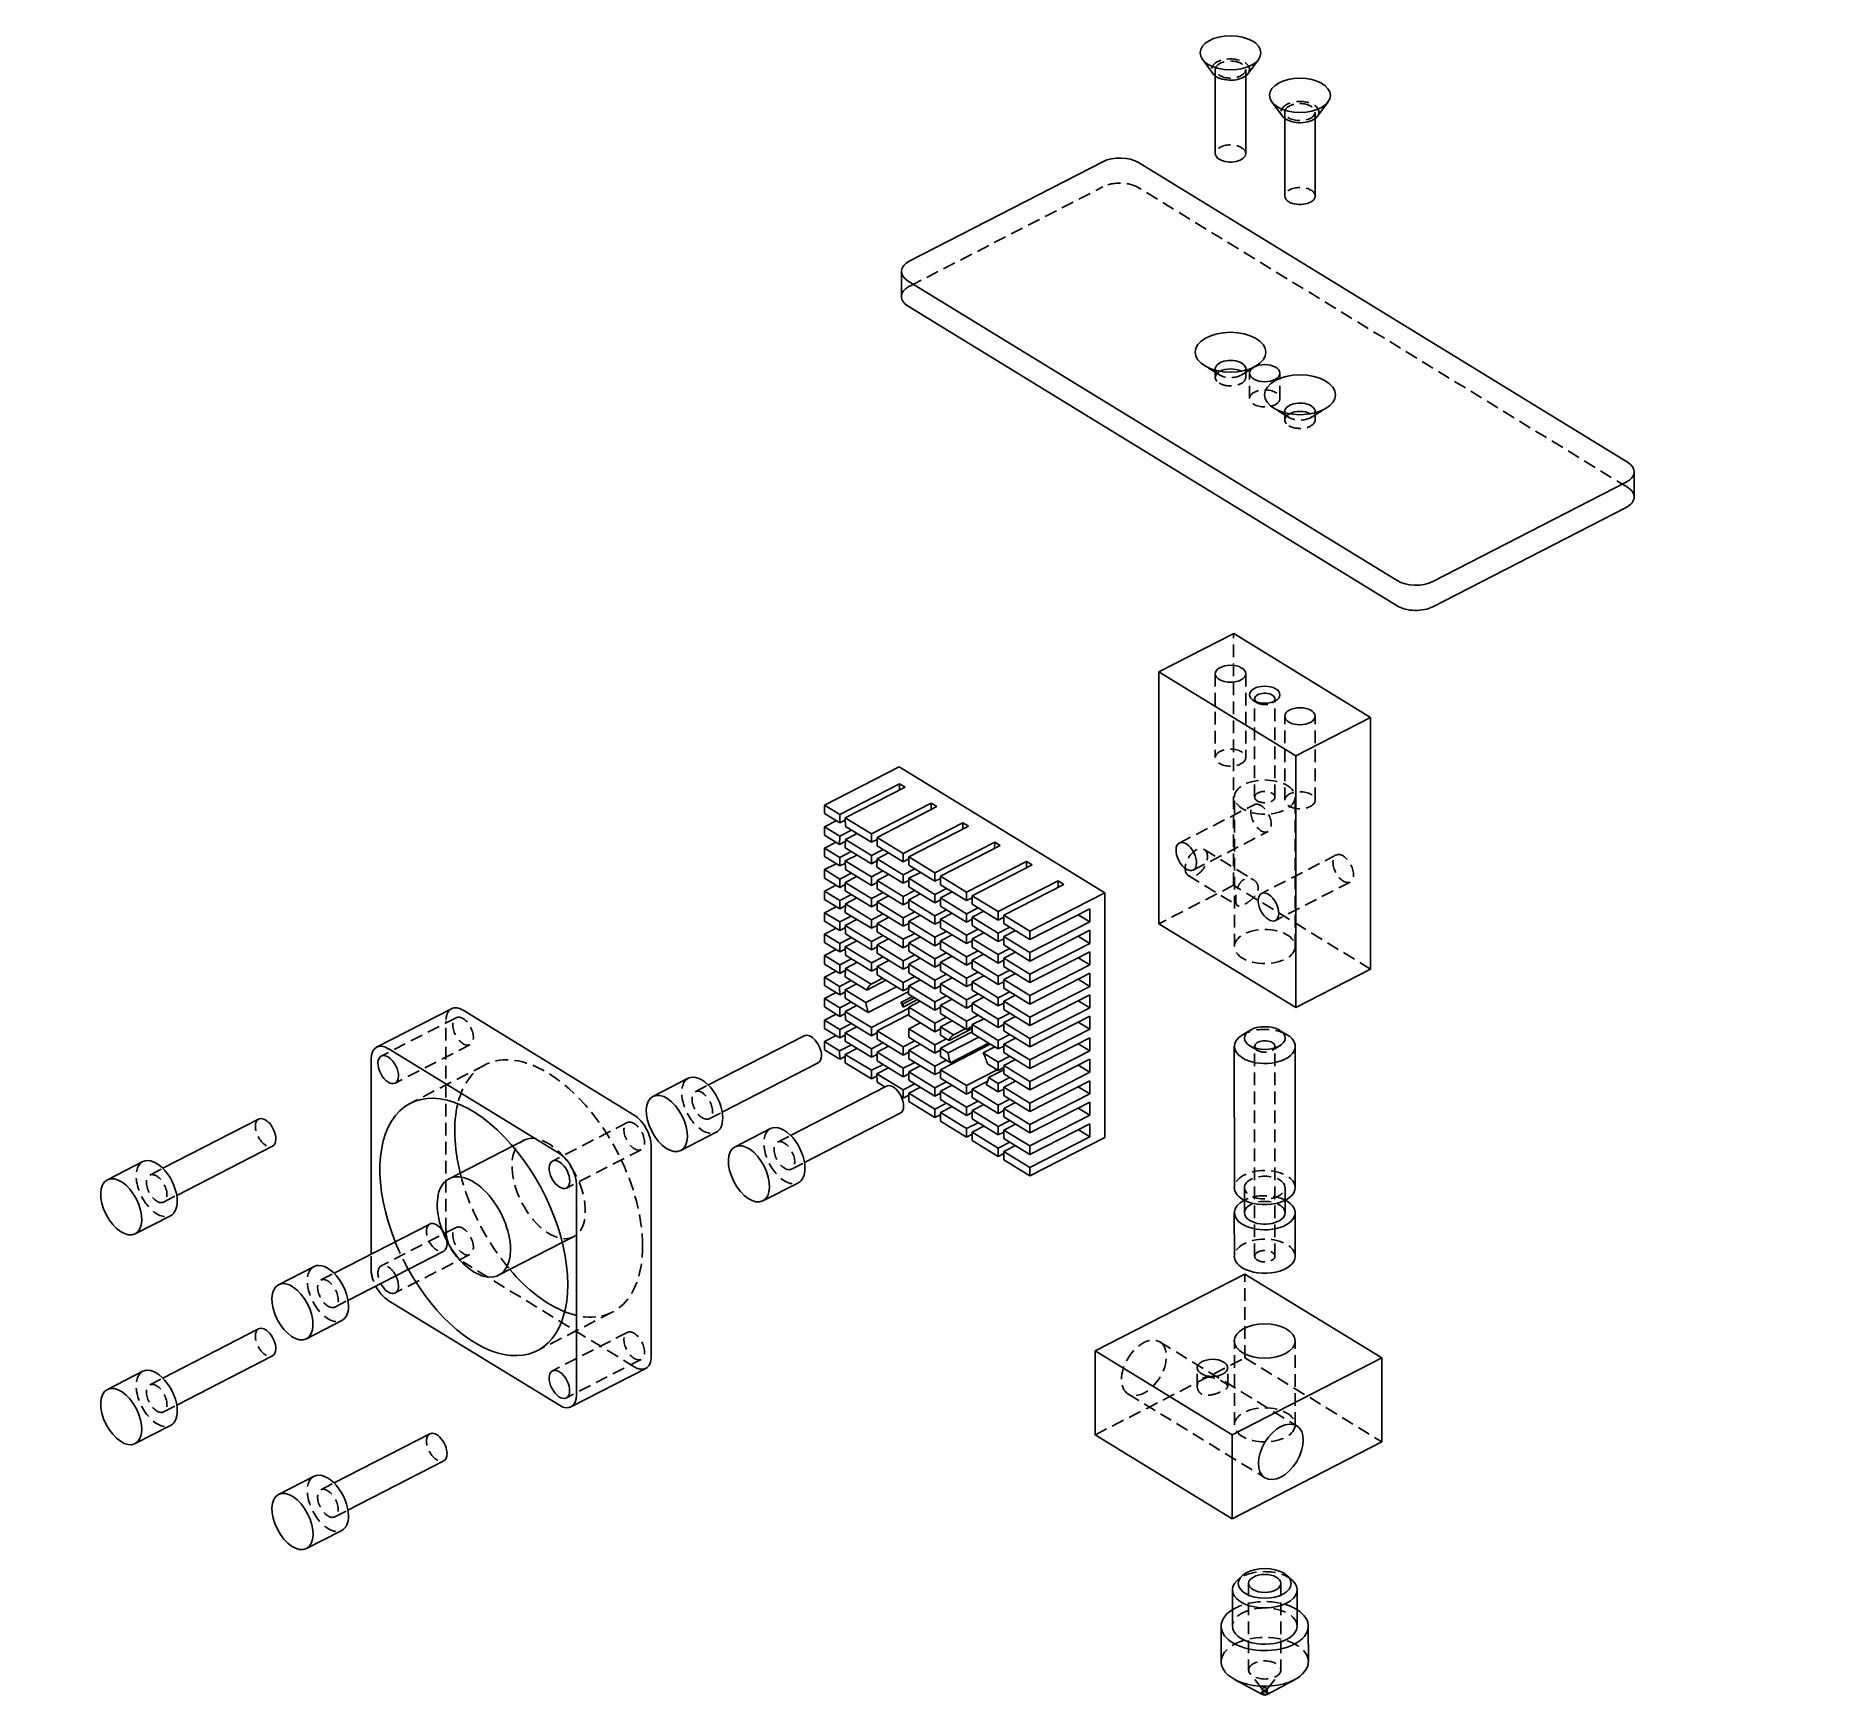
# Model space of a CAD drawing. Header units: inches. Extents: x -64 to 1092, y -536 to 1014.
# Drawn here: x 102.5 to 278.6, y 850.3 to 1014 of the extents above.
import ezdxf

# ---------------------------------------------------------------- set-up
doc = ezdxf.new("R2010")
doc.units = ezdxf.units.IN
doc.header["$LTSCALE"] = 5
doc.header["$MEASUREMENT"] = 0
doc.linetypes.add('HIDDEN', pattern=[0.375, 0.25, -0.125])
doc.layers.add('PH-3C4', color=16, linetype='HIDDEN')
doc.layers.add('PV-3C4', color=7, linetype='Continuous')

# ---------------------------------------------------------------- blocks, each defined once
blk = doc.blocks.new('*U7')
at = {"layer": 'PV-3C4'}
for p, q in [((53.37, -2.48, -50.44), (54.7, -1.02, -53.36)), ((58.92, -2.43, -56.03), (56.32, -1.19, -54.79)), ((52.83, -4.71, -47.48), (54.18, -3.23, -50.44)), ((59.27, -2.74, -56.03), (60.73, -5.23, -54.79)), ((41.13, -5.11, -35.4), (37.99, -8.53, -28.55)), ((41.13, -5.11, -35.4), (54.88, -11.93, -41.68)), ((53.01, -5.94, -46.33), (52.81, -5.41, -46.71)), ((59.71, -8.29, -50.44), (61.04, -6.83, -53.36)), ((37.99, -8.53, -28.55), (51.75, -15.36, -34.83)), ((44.82, -21.08, -21.7), (37.99, -8.53, -28.55)), ((57.53, -9.02, -47.48), (58.89, -7.54, -50.44)), ((56.3, -8.95, -46.33), (56.84, -9.09, -46.71)), ((54.88, -11.93, -41.68), (51.75, -15.36, -34.83)), ((54.88, -11.93, -41.68), (61.71, -24.48, -34.82)), ((51.75, -15.36, -34.83), (58.57, -27.91, -27.97)), ((40.49, -18.46, -20.25), (38.87, -20.23, -16.7)), ((39.61, -20.91, -16.7), (39.14, -21.42, -15.69)), ((58.57, -27.91, -27.97), (44.82, -21.08, -21.7)), ((37.93, -21.26, -14.65), (32.65, -27.03, -3.12)), ((44.92, -22.51, -20.25), (43.3, -24.29, -16.7)), ((42.56, -23.61, -16.7), (42.09, -24.12, -15.69)), ((61.71, -24.48, -34.82), (58.57, -27.91, -27.97)), ((24.28, -25.15, 3.18), (14.87, -35.43, 23.73)), ((31.15, -28.57, 0.04), (24.28, -25.15, 3.18)), ((42.35, -25.31, -14.65), (37.08, -31.08, -3.12)), ((-12.55, -26.88, 41.73), (-13.49, -27.91, 43.79)), ((-12.5, -28.03, 42.93), (5.26, -36.84, 34.83)), ((6.2, -35.81, 32.77), (-11.56, -27, 40.87)), ((33.18, -28.72, -1.81), (32.81, -28.04, -2.18)), ((10.99, -73.54, 69.03), (-13.36, -28.75, 44.57)), ((31.15, -28.57, 0.04), (21.74, -38.84, 20.59)), ((37.98, -41.11, 6.9), (31.15, -28.57, 0.04)), ((35.35, -30.7, -1.81), (36.06, -31.01, -2.18)), ((21.69, -47.98, 30.58), (14.87, -35.43, 23.73)), ((14.87, -35.43, 23.73), (21.74, -38.84, 20.59)), ((49.91, -35.99, -10.55), (40.76, -45.99, 9.43)), ((49.91, -35.99, -10.55), (56.78, -39.41, -13.69)), ((8.77, -38.23, 32.85), (33.13, -83.02, 57.3)), ((49.68, -38.43, -7.67), (50.17, -37.9, -8.74)), ((49.68, -38.43, -7.67), (55.18, -41.16, -10.18)), ((50.17, -37.9, -8.74), (55.67, -40.63, -11.25)), ((50.17, -37.9, -8.74), (50.75, -38.96, -8.16)), ((50.48, -37.55, -9.43), (50.97, -37.02, -10.5)), ((50.48, -37.55, -9.43), (55.98, -40.28, -11.94)), ((50.97, -37.02, -10.5), (56.47, -39.75, -13)), ((50.97, -37.02, -10.5), (51.55, -38.08, -9.91)), ((7.83, -39.26, 34.9), (32.19, -84.05, 59.36)), ((21.74, -38.84, 20.59), (28.57, -51.39, 27.45)), ((48.07, -40.19, -4.16), (48.56, -39.65, -5.23)), ((48.07, -40.19, -4.16), (53.57, -42.92, -6.67)), ((48.56, -39.65, -5.23), (54.06, -42.38, -7.74)), ((48.56, -39.65, -5.23), (49.14, -40.72, -4.65)), ((48.87, -39.31, -5.92), (49.36, -38.77, -6.99)), ((48.87, -39.31, -5.92), (54.37, -42.04, -8.43)), ((49.36, -38.77, -6.99), (54.86, -41.5, -9.5)), ((49.36, -38.77, -6.99), (49.94, -39.84, -6.41)), ((55.67, -40.63, -11.25), (55.98, -40.28, -11.94)), ((55.98, -40.28, -11.94), (57.28, -42.67, -10.63)), ((56.47, -39.75, -13), (56.78, -39.41, -13.69)), ((57.77, -42.14, -11.7), (56.47, -39.75, -13)), ((56.78, -39.41, -13.69), (58.08, -41.8, -12.38)), ((37.98, -41.11, 6.9), (28.57, -51.39, 27.45)), ((46.46, -41.94, -0.66), (46.95, -41.41, -1.72)), ((46.46, -41.94, -0.66), (51.96, -44.67, -3.17)), ((46.95, -41.41, -1.72), (52.45, -44.14, -4.23)), ((46.95, -41.41, -1.72), (47.53, -42.47, -1.14)), ((47.27, -41.06, -2.41), (47.76, -40.53, -3.48)), ((47.27, -41.06, -2.41), (52.77, -43.79, -4.92)), ((47.76, -40.53, -3.48), (53.26, -43.26, -5.99)), ((47.76, -40.53, -3.48), (48.34, -41.59, -2.9)), ((54.06, -42.38, -7.74), (54.37, -42.04, -8.43)), ((54.37, -42.04, -8.43), (55.67, -44.43, -7.12)), ((54.86, -41.5, -9.5), (55.18, -41.16, -10.18)), ((56.16, -43.89, -8.19), (54.86, -41.5, -9.5)), ((55.18, -41.16, -10.18), (56.48, -43.55, -8.88)), ((56.97, -43.02, -9.95), (55.67, -40.63, -11.25)), ((56.7, -41.61, -11.21), (57.77, -42.14, -11.7)), ((56.98, -42.12, -10.93), (58.05, -42.65, -11.42)), ((58.08, -41.8, -12.38), (57.77, -42.14, -11.7)), ((57.85, -42.05, -11.87), (58.36, -42.31, -12.1)), ((44.86, -43.7, 2.85), (45.35, -43.16, 1.78)), ((44.86, -43.7, 2.85), (50.36, -46.42, 0.34)), ((45.35, -43.16, 1.78), (50.85, -45.89, -0.73)), ((45.35, -43.16, 1.78), (45.93, -44.23, 2.37)), ((45.66, -42.82, 1.1), (46.15, -42.28, 0.03)), ((45.66, -42.82, 1.1), (51.16, -45.55, -1.41)), ((46.15, -42.28, 0.03), (51.65, -45.01, -2.48)), ((46.15, -42.28, 0.03), (46.73, -43.35, 0.61)), ((52.45, -44.14, -4.23), (52.77, -43.79, -4.92)), ((52.77, -43.79, -4.92), (54.07, -46.18, -3.61)), ((53.26, -43.26, -5.99), (53.57, -42.92, -6.67)), ((54.56, -45.65, -4.68), (53.26, -43.26, -5.99)), ((53.57, -42.92, -6.67), (54.87, -45.3, -5.37)), ((55.36, -44.77, -6.44), (54.06, -42.38, -7.74)), ((55.09, -43.36, -7.7), (56.16, -43.89, -8.19)), ((55.37, -43.88, -7.42), (56.44, -44.41, -7.91)), ((55.9, -42.49, -9.46), (56.97, -43.02, -9.95)), ((56.48, -43.55, -8.88), (56.16, -43.89, -8.19)), ((56.18, -43, -9.18), (57.25, -43.53, -9.66)), ((56.24, -43.81, -8.36), (56.76, -44.07, -8.6)), ((57.28, -42.67, -10.63), (56.97, -43.02, -9.95)), ((57.04, -42.93, -10.11), (57.56, -43.19, -10.35)), ((57.25, -43.53, -9.66), (57.56, -43.19, -10.35)), ((58.55, -45.92, -8.36), (57.25, -43.53, -9.66)), ((57.56, -43.19, -10.35), (58.86, -45.58, -9.04)), ((58.05, -42.65, -11.42), (58.36, -42.31, -12.1)), ((59.35, -45.04, -10.11), (58.05, -42.65, -11.42)), ((58.36, -42.31, -12.1), (59.66, -44.7, -10.8)), ((43.25, -45.45, 6.36), (43.74, -44.92, 5.29)), ((43.25, -45.45, 6.36), (48.75, -48.18, 3.85)), ((43.74, -44.92, 5.29), (49.24, -47.64, 2.78)), ((43.74, -44.92, 5.29), (44.32, -45.98, 5.87)), ((44.05, -44.57, 4.61), (44.54, -44.04, 3.54)), ((44.05, -44.57, 4.61), (49.55, -47.3, 2.1)), ((44.54, -44.04, 3.54), (50.04, -46.77, 1.03)), ((44.54, -44.04, 3.54), (45.12, -45.1, 4.12)), ((50.85, -45.89, -0.73), (51.16, -45.55, -1.41)), ((51.16, -45.55, -1.41), (52.46, -47.94, -0.11)), ((51.65, -45.01, -2.48), (51.96, -44.67, -3.17)), ((52.95, -47.4, -1.18), (51.65, -45.01, -2.48)), ((51.96, -44.67, -3.17), (53.26, -47.06, -1.86)), ((53.75, -46.52, -2.93), (52.45, -44.14, -4.23)), ((53.49, -45.12, -4.2), (54.56, -45.65, -4.68)), ((53.77, -45.63, -3.91), (54.84, -46.16, -4.4)), ((54.29, -44.24, -5.95), (55.36, -44.77, -6.44)), ((54.87, -45.3, -5.37), (54.56, -45.65, -4.68)), ((54.57, -44.75, -5.67), (55.64, -45.29, -6.16)), ((54.63, -45.56, -4.85), (55.15, -45.82, -5.09)), ((54.72, -45.47, -5.03), (56.12, -46.17, -5.67)), ((55.67, -44.43, -7.12), (55.36, -44.77, -6.44)), ((55.44, -44.69, -6.61), (55.95, -44.94, -6.84)), ((55.64, -45.29, -6.16), (55.95, -44.94, -6.84)), ((56.12, -46.17, -5.67), (55.64, -45.29, -6.16)), ((55.95, -44.94, -6.84), (56.56, -46.05, -6.24)), ((56.44, -44.41, -7.91), (56.76, -44.07, -8.6)), ((57.74, -46.8, -6.61), (56.44, -44.41, -7.91)), ((56.76, -44.07, -8.6), (58.06, -46.45, -7.29)), ((57.48, -45.39, -7.87), (58.55, -45.92, -8.36)), ((58.28, -44.51, -9.63), (59.35, -45.04, -10.11)), ((58.86, -45.58, -9.04), (58.55, -45.92, -8.36)), ((58.56, -45.03, -9.35), (59.63, -45.56, -9.83)), ((59.66, -44.7, -10.8), (59.35, -45.04, -10.11)), ((59.43, -44.96, -10.28), (59.94, -45.21, -10.52)), ((59.63, -45.56, -9.83), (59.94, -45.21, -10.52)), ((60.93, -47.95, -8.53), (59.63, -45.56, -9.83)), ((59.94, -45.21, -10.52), (61.24, -47.6, -9.21)), ((40.76, -45.99, 9.43), (50.99, -64.81, 19.71)), ((40.76, -45.99, 9.43), (47.63, -49.4, 6.29)), ((42.45, -46.33, 8.12), (42.94, -45.79, 7.05)), ((42.45, -46.33, 8.12), (47.95, -49.06, 5.61)), ((42.94, -45.79, 7.05), (48.44, -48.52, 4.54)), ((42.94, -45.79, 7.05), (43.52, -46.86, 7.63)), ((49.24, -47.64, 2.78), (49.55, -47.3, 2.1)), ((49.55, -47.3, 2.1), (50.85, -49.69, 3.4)), ((50.04, -46.77, 1.03), (50.36, -46.42, 0.34)), ((51.34, -49.16, 2.33), (50.04, -46.77, 1.03)), ((50.36, -46.42, 0.34), (51.66, -48.81, 1.65)), ((52.15, -48.28, 0.58), (50.85, -45.89, -0.73)), ((51.88, -46.87, -0.69), (52.95, -47.4, -1.18)), ((52.16, -47.39, -0.41), (53.23, -47.92, -0.89)), ((52.68, -45.99, -2.44), (53.75, -46.52, -2.93)), ((53.26, -47.06, -1.86), (52.95, -47.4, -1.18)), ((52.96, -46.51, -2.16), (54.03, -47.04, -2.65)), ((53.03, -47.32, -1.34), (53.54, -47.57, -1.58)), ((54.07, -46.18, -3.61), (53.75, -46.52, -2.93)), ((53.83, -46.44, -3.1), (54.35, -46.7, -3.33)), ((54.03, -47.04, -2.65), (54.35, -46.7, -3.33)), ((55.33, -49.43, -1.34), (54.03, -47.04, -2.65)), ((54.35, -46.7, -3.33), (55.65, -49.09, -2.03)), ((54.52, -47.01, -3.16), (55.59, -47.54, -3.65)), ((54.75, -47.43, -2.93), (59.32, -49.7, -5.02)), ((54.84, -46.16, -4.4), (55.15, -45.82, -5.09)), ((55.59, -47.54, -3.65), (54.84, -46.16, -4.4)), ((55.15, -45.82, -5.09), (55.69, -46.8, -4.55)), ((55.2, -45.91, -5.04), (58.02, -47.31, -6.32)), ((56.3, -46.08, -5.95), (57.74, -46.8, -6.61)), ((58.06, -46.45, -7.29), (57.74, -46.8, -6.61)), ((57.76, -45.9, -7.59), (58.83, -46.43, -8.08)), ((57.82, -46.71, -6.77), (58.34, -46.97, -7.01)), ((58.02, -47.31, -6.32), (58.34, -46.97, -7.01)), ((59.32, -49.7, -5.02), (58.02, -47.31, -6.32)), ((58.34, -46.97, -7.01), (59.64, -49.36, -5.7)), ((58.62, -45.84, -8.53), (59.14, -46.09, -8.76)), ((58.83, -46.43, -8.08), (59.14, -46.09, -8.76)), ((60.13, -48.82, -6.77), (58.83, -46.43, -8.08)), ((59.14, -46.09, -8.76), (60.44, -48.48, -7.46)), ((59.86, -47.42, -8.04), (60.93, -47.95, -8.53)), ((28.57, -51.39, 27.45), (21.69, -47.98, 30.58)), ((43.43, -49.06, 10.1), (48.93, -51.79, 7.6)), ((43.71, -49.57, 10.39), (43.43, -49.06, 10.1)), ((47.63, -49.4, 6.29), (47.95, -49.06, 5.61)), ((47.95, -49.06, 5.61), (49.25, -51.45, 6.91)), ((48.44, -48.52, 4.54), (48.75, -48.18, 3.85)), ((49.74, -50.91, 5.84), (48.44, -48.52, 4.54)), ((48.75, -48.18, 3.85), (50.05, -50.57, 5.16)), ((50.54, -50.03, 4.09), (49.24, -47.64, 2.78)), ((50.27, -48.63, 2.82), (51.34, -49.16, 2.33)), ((50.55, -49.14, 3.1), (51.62, -49.67, 2.61)), ((51.08, -47.75, 1.07), (52.15, -48.28, 0.58)), ((51.66, -48.81, 1.65), (51.34, -49.16, 2.33)), ((51.36, -48.26, 1.35), (52.43, -48.79, 0.86)), ((51.42, -49.07, 2.16), (51.94, -49.33, 1.93)), ((52.46, -47.94, -0.11), (52.15, -48.28, 0.58)), ((52.22, -48.2, 0.41), (52.74, -48.45, 0.18)), ((52.43, -48.79, 0.86), (52.74, -48.45, 0.18)), ((53.73, -51.18, 2.16), (52.43, -48.79, 0.86)), ((52.74, -48.45, 0.18), (54.04, -50.84, 1.48)), ((53.23, -47.92, -0.89), (53.54, -47.57, -1.58)), ((54.53, -50.31, 0.41), (53.23, -47.92, -0.89)), ((53.54, -47.57, -1.58), (54.84, -49.96, -0.27)), ((54.26, -48.9, -0.86), (55.33, -49.43, -1.34)), ((54.83, -47.58, -2.85), (58.33, -49.32, -4.45)), ((58.14, -49.88, -3.64), (55.32, -48.48, -2.36)), ((55.65, -49.09, -2.03), (55.33, -49.43, -1.34)), ((55.48, -49.27, -1.66), (57.6, -50.32, -2.63)), ((55.6, -49.13, -1.94), (58.52, -50.58, -3.27)), ((59.06, -48.29, -6.29), (60.13, -48.82, -6.77)), ((59.34, -48.81, -6.01), (60.41, -49.34, -6.49)), ((60.44, -48.48, -7.46), (60.13, -48.82, -6.77)), ((60.14, -47.93, -7.76), (61.21, -48.46, -8.25)), ((60.2, -48.74, -6.94), (60.72, -49, -7.18)), ((60.41, -49.34, -6.49), (60.72, -49, -7.18)), ((60.72, -49, -7.18), (62.02, -51.39, -5.87)), ((61.24, -47.6, -9.21), (60.93, -47.95, -8.53)), ((61.01, -47.86, -8.7), (61.52, -48.12, -8.93)), ((61.21, -48.46, -8.25), (61.52, -48.12, -8.93)), ((62.51, -50.85, -6.94), (61.21, -48.46, -8.25)), ((61.52, -48.12, -8.93), (62.82, -50.51, -7.63)), ((43.95, -49.32, 9.87), (43.71, -49.57, 10.39)), ((43.71, -49.57, 10.39), (49.21, -52.3, 7.88)), ((48.93, -51.79, 7.6), (47.63, -49.4, 6.29)), ((48.67, -50.38, 6.33), (49.74, -50.91, 5.84)), ((48.95, -50.9, 6.61), (50.02, -51.43, 6.12)), ((49.47, -49.5, 4.57), (50.54, -50.03, 4.09)), ((50.05, -50.57, 5.16), (49.74, -50.91, 5.84)), ((49.75, -50.02, 4.86), (50.82, -50.55, 4.37)), ((49.81, -50.83, 5.67), (50.33, -51.08, 5.44)), ((50.85, -49.69, 3.4), (50.54, -50.03, 4.09)), ((50.62, -49.95, 3.92), (51.13, -50.21, 3.68)), ((50.82, -50.55, 4.37), (51.13, -50.21, 3.68)), ((52.12, -52.94, 5.67), (50.82, -50.55, 4.37)), ((51.13, -50.21, 3.68), (52.43, -52.6, 4.99)), ((51.62, -49.67, 2.61), (51.94, -49.33, 1.93)), ((52.92, -52.06, 3.92), (51.62, -49.67, 2.61)), ((51.94, -49.33, 1.93), (53.24, -51.72, 3.23)), ((52.66, -50.65, 2.65), (53.73, -51.18, 2.16)), ((53.46, -49.78, 0.9), (54.53, -50.31, 0.41)), ((54.04, -50.84, 1.48), (53.73, -51.18, 2.16)), ((53.74, -50.29, 1.18), (54.81, -50.82, 0.69)), ((54.84, -49.96, -0.27), (54.53, -50.31, 0.41)), ((54.54, -49.41, -0.57), (55.61, -49.94, -1.06)), ((54.61, -50.22, 0.24), (55.12, -50.48, 0.01)), ((54.81, -50.82, 0.69), (55.12, -50.48, 0.01)), ((56.11, -53.21, 2), (54.81, -50.82, 0.69)), ((55.12, -50.48, 0.01), (56.42, -52.87, 1.31)), ((55.41, -49.35, -1.51), (55.93, -49.6, -1.75)), ((55.61, -49.94, -1.06), (55.93, -49.6, -1.75)), ((56.91, -52.33, 0.24), (55.61, -49.94, -1.06)), ((55.93, -49.6, -1.75), (57.23, -51.99, -0.44)), ((57.07, -50.26, -2.16), (56, -49.73, -1.67)), ((56.65, -50.93, -1.02), (57.72, -51.46, -1.51)), ((57.72, -51.46, -1.51), (57.07, -50.26, -2.16)), ((57.6, -50.32, -2.63), (58.03, -51.11, -2.2)), ((57.73, -50.56, -2.5), (58.8, -51.09, -2.98)), ((58.52, -50.58, -3.27), (58.14, -49.88, -3.64)), ((58.33, -49.32, -4.45), (58.83, -50.24, -3.95)), ((58.83, -50.24, -3.95), (58.52, -50.58, -3.27)), ((58.53, -49.69, -4.25), (59.6, -50.22, -4.74)), ((58.6, -50.5, -3.43), (59.11, -50.75, -3.67)), ((58.8, -51.09, -2.98), (59.11, -50.75, -3.67)), ((59.11, -50.75, -3.67), (60.41, -53.14, -2.36)), ((59.64, -49.36, -5.7), (59.32, -49.7, -5.02)), ((59.4, -49.62, -5.19), (59.92, -49.87, -5.42)), ((59.6, -50.22, -4.74), (59.92, -49.87, -5.42)), ((60.9, -52.61, -3.43), (59.6, -50.22, -4.74)), ((59.92, -49.87, -5.42), (61.22, -52.26, -4.12)), ((61.7, -51.73, -5.19), (60.41, -49.34, -6.49)), ((61.44, -50.32, -6.45), (62.51, -50.85, -6.94)), ((61.72, -50.84, -6.17), (62.79, -51.37, -6.66)), ((62.82, -50.51, -7.63), (62.51, -50.85, -6.94)), ((62.59, -50.77, -7.11), (63.1, -51.02, -7.35)), ((62.79, -51.37, -6.66), (63.1, -51.02, -7.35)), ((63.1, -51.02, -7.35), (63.18, -51.16, -7.27)), ((72.68, -54.97, -12.59), (63.87, -50.6, -8.57)), ((45.01, -51.96, 11.69), (50.51, -54.69, 9.18)), ((45.29, -52.48, 11.97), (45.01, -51.96, 11.69)), ((45.53, -52.22, 11.46), (45.29, -52.48, 11.97)), ((45.29, -52.48, 11.97), (50.79, -55.21, 9.46)), ((49.25, -51.45, 6.91), (48.93, -51.79, 7.6)), ((49.01, -51.7, 7.43), (49.53, -51.96, 7.19)), ((49.21, -52.3, 7.88), (49.53, -51.96, 7.19)), ((50.51, -54.69, 9.18), (49.21, -52.3, 7.88)), ((49.53, -51.96, 7.19), (50.83, -54.35, 8.5)), ((50.02, -51.43, 6.12), (50.33, -51.08, 5.44)), ((51.32, -53.82, 7.43), (50.02, -51.43, 6.12)), ((50.33, -51.08, 5.44), (51.63, -53.47, 6.74)), ((51.05, -52.41, 6.16), (52.12, -52.94, 5.67)), ((51.85, -51.53, 4.41), (52.92, -52.06, 3.92)), ((52.43, -52.6, 4.99), (52.12, -52.94, 5.67)), ((52.13, -52.05, 4.69), (53.2, -52.58, 4.2)), ((53.24, -51.72, 3.23), (52.92, -52.06, 3.92)), ((52.94, -51.17, 2.93), (54.01, -51.7, 2.45)), ((53, -51.98, 3.75), (53.52, -52.23, 3.52)), ((53.2, -52.58, 4.2), (53.52, -52.23, 3.52)), ((54.5, -54.97, 5.5), (53.2, -52.58, 4.2)), ((53.52, -52.23, 3.52), (54.82, -54.62, 4.82)), ((53.8, -51.1, 2), (54.32, -51.36, 1.76)), ((54.01, -51.7, 2.45), (54.32, -51.36, 1.76)), ((55.31, -54.09, 3.75), (54.01, -51.7, 2.45)), ((54.32, -51.36, 1.76), (55.62, -53.75, 3.07)), ((55.04, -52.68, 2.48), (56.11, -53.21, 2)), ((55.84, -51.8, 0.73), (56.91, -52.33, 0.24)), ((56.12, -52.32, 1.01), (57.19, -52.85, 0.52)), ((57.23, -51.99, -0.44), (56.91, -52.33, 0.24)), ((56.93, -51.44, -0.74), (58, -51.97, -1.23)), ((56.99, -52.25, 0.07), (57.51, -52.51, -0.16)), ((57.19, -52.85, 0.52), (57.51, -52.51, -0.16)), ((57.51, -52.51, -0.16), (58.81, -54.9, 1.14)), ((58.03, -51.11, -2.2), (57.72, -51.46, -1.51)), ((57.79, -51.37, -1.68), (58.31, -51.63, -1.92)), ((58, -51.97, -1.23), (58.31, -51.63, -1.92)), ((59.29, -54.36, 0.07), (58, -51.97, -1.23)), ((58.31, -51.63, -1.92), (59.61, -54.02, -0.61)), ((60.1, -53.48, -1.68), (58.8, -51.09, -2.98)), ((59.83, -52.08, -2.95), (60.9, -52.61, -3.43)), ((60.11, -52.59, -2.66), (61.18, -53.12, -3.15)), ((60.64, -51.2, -4.7), (61.7, -51.73, -5.19)), ((61.22, -52.26, -4.12), (60.9, -52.61, -3.43)), ((60.92, -51.71, -4.42), (61.98, -52.24, -4.91)), ((60.98, -52.52, -3.6), (61.5, -52.78, -3.84)), ((61.18, -53.12, -3.15), (61.5, -52.78, -3.84)), ((61.5, -52.78, -3.84), (62.79, -55.17, -2.53)), ((62.02, -51.39, -5.87), (61.7, -51.73, -5.19)), ((61.78, -51.64, -5.36), (62.3, -51.9, -5.59)), ((61.98, -52.24, -4.91), (62.3, -51.9, -5.59)), ((63.28, -54.63, -3.6), (61.98, -52.24, -4.91)), ((62.3, -51.9, -5.59), (63.6, -54.29, -4.29)), ((64.09, -53.76, -5.36), (62.79, -51.37, -6.66)), ((72.68, -57, -10.38), (63.87, -52.63, -6.37)), ((64.01, -52.7, -6.43), (64.4, -53.41, -6.04)), ((50.25, -53.29, 7.91), (51.32, -53.82, 7.43)), ((50.83, -54.35, 8.5), (50.51, -54.69, 9.18)), ((50.53, -53.8, 8.2), (51.6, -54.33, 7.71)), ((51.63, -53.47, 6.74), (51.32, -53.82, 7.43)), ((51.33, -52.92, 6.44), (52.4, -53.45, 5.95)), ((51.39, -53.73, 7.26), (51.91, -53.99, 7.02)), ((51.6, -54.33, 7.71), (51.91, -53.99, 7.02)), ((52.9, -56.72, 9.01), (51.6, -54.33, 7.71)), ((51.91, -53.99, 7.02), (53.21, -56.38, 8.33)), ((52.2, -52.85, 5.51), (52.71, -53.11, 5.27)), ((52.4, -53.45, 5.95), (52.71, -53.11, 5.27)), ((53.7, -55.84, 7.26), (52.4, -53.45, 5.95)), ((52.71, -53.11, 5.27), (54.01, -55.5, 6.57)), ((53.43, -54.44, 5.99), (54.5, -54.97, 5.5)), ((54.24, -53.56, 4.24), (55.31, -54.09, 3.75)), ((54.52, -54.07, 4.52), (55.59, -54.6, 4.03)), ((55.62, -53.75, 3.07), (55.31, -54.09, 3.75)), ((55.32, -53.2, 2.77), (56.39, -53.73, 2.28)), ((55.38, -54, 3.58), (55.9, -54.26, 3.35)), ((55.59, -54.6, 4.03), (55.9, -54.26, 3.35)), ((55.9, -54.26, 3.35), (57.2, -56.65, 4.65)), ((56.42, -52.87, 1.31), (56.11, -53.21, 2)), ((56.19, -53.13, 1.83), (56.7, -53.38, 1.59)), ((56.39, -53.73, 2.28), (56.7, -53.38, 1.59)), ((57.69, -56.12, 3.58), (56.39, -53.73, 2.28)), ((56.7, -53.38, 1.59), (58, -55.77, 2.9)), ((58.49, -55.24, 1.83), (57.19, -52.85, 0.52)), ((58.23, -53.83, 0.56), (59.29, -54.36, 0.07)), ((59.7, -54.74, 0.09), (58.36, -54.08, 0.7)), ((58.51, -54.35, 0.84), (59.57, -54.88, 0.36)), ((58.61, -54.54, 0.95), (59.68, -55.07, 0.46)), ((59.03, -52.95, -1.19), (60.1, -53.48, -1.68)), ((59.61, -54.02, -0.61), (59.29, -54.36, 0.07)), ((59.33, -54.32, 0), (62.76, -56.03, -1.57)), ((59.57, -54.06, -0.52), (62.48, -55.51, -1.85)), ((60.41, -53.14, -2.36), (60.1, -53.48, -1.68)), ((62.48, -55.51, -1.85), (61.18, -53.12, -3.15)), ((62.22, -54.1, -3.11), (63.28, -54.63, -3.6)), ((63.02, -53.23, -4.87), (64.09, -53.76, -5.36)), ((63.6, -54.29, -4.29), (63.28, -54.63, -3.6)), ((63.3, -53.74, -4.59), (64.37, -54.27, -5.07)), ((63.36, -54.55, -3.77), (63.88, -54.81, -4.01)), ((64.4, -53.41, -6.04), (64.09, -53.76, -5.36)), ((64.16, -53.67, -5.52), (64.68, -53.93, -5.76)), ((64.37, -54.27, -5.07), (64.68, -53.93, -5.76)), ((65.67, -56.66, -3.77), (64.37, -54.27, -5.07)), ((64.68, -53.93, -5.76), (65.98, -56.32, -4.45)), ((73.88, -54.55, -14.25), (77.14, -56.17, -15.73)), ((46.59, -54.87, 13.28), (52.09, -57.6, 10.77)), ((46.87, -55.38, 13.56), (46.59, -54.87, 13.28)), ((47.11, -55.12, 13.04), (46.87, -55.38, 13.56)), ((46.87, -55.38, 13.56), (52.37, -58.11, 11.05)), ((50.59, -54.61, 9.01), (51.11, -54.87, 8.78)), ((50.79, -55.21, 9.46), (51.11, -54.87, 8.78)), ((52.09, -57.6, 10.77), (50.79, -55.21, 9.46)), ((51.11, -54.87, 8.78), (52.41, -57.26, 10.08)), ((51.83, -56.19, 9.5), (52.9, -56.72, 9.01)), ((52.63, -55.31, 7.75), (53.7, -55.84, 7.26)), ((52.91, -55.83, 8.03), (53.98, -56.36, 7.54)), ((54.01, -55.5, 6.57), (53.7, -55.84, 7.26)), ((53.71, -54.95, 6.27), (54.78, -55.48, 5.79)), ((53.78, -55.76, 7.09), (54.29, -56.02, 6.86)), ((53.98, -56.36, 7.54), (54.29, -56.02, 6.86)), ((54.29, -56.02, 6.86), (55.59, -58.41, 8.16)), ((54.82, -54.62, 4.82), (54.5, -54.97, 5.5)), ((54.58, -54.88, 5.34), (55.1, -55.14, 5.1)), ((54.78, -55.48, 5.79), (55.1, -55.14, 5.1)), ((56.08, -57.87, 7.09), (54.78, -55.48, 5.79)), ((55.1, -55.14, 5.1), (56.4, -57.53, 6.41)), ((56.88, -56.99, 5.34), (55.59, -54.6, 4.03)), ((56.62, -55.59, 4.07), (57.69, -56.12, 3.58)), ((56.9, -56.1, 4.35), (57.97, -56.63, 3.86)), ((57.42, -54.71, 2.32), (58.49, -55.24, 1.83)), ((58, -55.77, 2.9), (57.69, -56.12, 3.58)), ((57.7, -55.22, 2.6), (58.77, -55.75, 2.11)), ((57.77, -56.03, 3.41), (58.28, -56.29, 3.18)), ((57.97, -56.63, 3.86), (58.28, -56.29, 3.18)), ((58.28, -56.29, 3.18), (59.58, -58.68, 4.48)), ((58.81, -54.9, 1.14), (58.49, -55.24, 1.83)), ((58.57, -55.15, 1.66), (59.09, -55.41, 1.42)), ((58.71, -55, 1.36), (62.43, -56.85, -0.34)), ((58.77, -55.75, 2.11), (59.09, -55.41, 1.42)), ((60.07, -58.14, 3.41), (58.77, -55.75, 2.11)), ((59.09, -55.41, 1.42), (60.38, -57.8, 2.73)), ((62.24, -57.41, 0.47), (59.41, -56.01, 1.75)), ((59.57, -54.88, 0.36), (59.7, -54.74, 0.09)), ((59.68, -55.07, 0.46), (59.57, -54.88, 0.36)), ((62.79, -55.17, -2.53), (62.48, -55.51, -1.85)), ((62.5, -54.62, -2.83), (63.56, -55.15, -3.32)), ((62.56, -55.43, -2.02), (63.07, -55.68, -2.25)), ((62.76, -56.03, -1.57), (63.07, -55.68, -2.25)), ((64.06, -58.42, -0.26), (62.76, -56.03, -1.57)), ((63.07, -55.68, -2.25), (64.37, -58.07, -0.95)), ((63.56, -55.15, -3.32), (63.88, -54.81, -4.01)), ((64.86, -57.54, -2.02), (63.56, -55.15, -3.32)), ((63.88, -54.81, -4.01), (65.18, -57.2, -2.7)), ((64.6, -56.13, -3.28), (65.67, -56.66, -3.77)), ((65.98, -56.32, -4.45), (65.67, -56.66, -3.77)), ((48.17, -57.77, 14.86), (53.67, -60.5, 12.35)), ((48.45, -58.29, 15.14), (48.17, -57.77, 14.86)), ((48.69, -58.03, 14.63), (48.45, -58.29, 15.14)), ((52.41, -57.26, 10.08), (52.09, -57.6, 10.77)), ((52.11, -56.71, 9.78), (53.18, -57.24, 9.29)), ((52.17, -57.51, 10.6), (52.69, -57.77, 10.36)), ((52.37, -58.11, 11.05), (52.69, -57.77, 10.36)), ((52.69, -57.77, 10.36), (53.99, -60.16, 11.67)), ((53.21, -56.38, 8.33), (52.9, -56.72, 9.01)), ((52.97, -56.64, 8.85), (53.49, -56.89, 8.61)), ((53.18, -57.24, 9.29), (53.49, -56.89, 8.61)), ((54.47, -59.62, 10.6), (53.18, -57.24, 9.29)), ((53.49, -56.89, 8.61), (54.79, -59.28, 9.91)), ((55.28, -58.75, 8.85), (53.98, -56.36, 7.54)), ((55.01, -57.34, 7.58), (56.08, -57.87, 7.09)), ((55.29, -57.85, 7.86), (56.36, -58.39, 7.37)), ((55.82, -56.46, 5.82), (56.88, -56.99, 5.34)), ((56.4, -57.53, 6.41), (56.08, -57.87, 7.09)), ((56.1, -56.98, 6.11), (57.16, -57.51, 5.62)), ((56.16, -57.79, 6.92), (56.68, -58.04, 6.69)), ((56.36, -58.39, 7.37), (56.68, -58.04, 6.69)), ((56.68, -58.04, 6.69), (57.97, -60.43, 7.99)), ((57.2, -56.65, 4.65), (56.88, -56.99, 5.34)), ((56.96, -56.91, 5.17), (57.48, -57.17, 4.93)), ((57.16, -57.51, 5.62), (57.48, -57.17, 4.93)), ((58.46, -59.9, 6.92), (57.16, -57.51, 5.62)), ((57.48, -57.17, 4.93), (58.78, -59.55, 6.24)), ((59.27, -59.02, 5.17), (57.97, -56.63, 3.86)), ((59, -57.61, 3.9), (60.07, -58.14, 3.41)), ((59.94, -56.98, 2.28), (61.69, -57.85, 1.48)), ((60.38, -57.8, 2.73), (60.07, -58.14, 3.41)), ((61.16, -57.79, 1.95), (60.09, -57.26, 2.44)), ((60.15, -58.06, 3.25), (60.66, -58.31, 3.01)), ((62.45, -60.17, 3.25), (61.16, -57.79, 1.95)), ((61.69, -57.85, 1.48), (62.77, -59.83, 2.56)), ((63.26, -59.29, 1.49), (62.24, -57.41, 0.47)), ((62.43, -56.85, -0.34), (63.57, -58.95, 0.81)), ((62.99, -57.88, 0.23), (64.06, -58.42, -0.26)), ((63.79, -57.01, -1.53), (64.86, -57.54, -2.02)), ((64.37, -58.07, -0.95), (64.06, -58.42, -0.26)), ((64.07, -57.52, -1.25), (65.14, -58.05, -1.73)), ((65.18, -57.2, -2.7), (64.86, -57.54, -2.02)), ((64.88, -56.64, -3), (65.95, -57.18, -3.49)), ((64.94, -57.45, -2.18), (65.46, -57.71, -2.42)), ((65.14, -58.05, -1.73), (65.46, -57.71, -2.42)), ((65.9, -59.45, -0.97), (65.14, -58.05, -1.73)), ((65.46, -57.71, -2.42), (66.22, -59.11, -1.66)), ((66.71, -58.57, -2.73), (65.64, -58.04, -2.24)), ((65.74, -56.58, -3.94), (66.26, -56.83, -4.17)), ((65.95, -57.18, -3.49), (66.26, -56.83, -4.17)), ((66.71, -58.57, -2.73), (65.95, -57.18, -3.49)), ((66.26, -56.83, -4.17), (67.02, -58.23, -3.41)), ((83.23, -65.81, -11.3), (91.07, -57.25, -28.43)), ((91.92, -57.12, -29.41), (98.8, -60.54, -32.55)), ((48.45, -58.29, 15.14), (53.95, -61.02, 12.63)), ((53.67, -60.5, 12.35), (52.37, -58.11, 11.05)), ((53.41, -59.09, 11.09), (54.47, -59.62, 10.6)), ((53.69, -59.61, 11.37), (54.75, -60.14, 10.88)), ((54.21, -58.22, 9.33), (55.28, -58.75, 8.85)), ((54.79, -59.28, 9.91), (54.47, -59.62, 10.6)), ((54.49, -58.73, 9.61), (55.56, -59.26, 9.13)), ((54.55, -59.54, 10.43), (55.07, -59.8, 10.2)), ((54.75, -60.14, 10.88), (55.07, -59.8, 10.2)), ((55.07, -59.8, 10.2), (56.37, -62.19, 11.5)), ((55.59, -58.41, 8.16), (55.28, -58.75, 8.85)), ((55.36, -58.66, 8.68), (55.87, -58.92, 8.44)), ((55.56, -59.26, 9.13), (55.87, -58.92, 8.44)), ((56.86, -61.65, 10.43), (55.56, -59.26, 9.13)), ((55.87, -58.92, 8.44), (57.17, -61.31, 9.75)), ((57.66, -60.77, 8.68), (56.36, -58.39, 7.37)), ((57.4, -59.37, 7.41), (58.46, -59.9, 6.92)), ((58.2, -58.49, 5.66), (59.27, -59.02, 5.17)), ((58.78, -59.55, 6.24), (58.46, -59.9, 6.92)), ((58.48, -59, 5.94), (59.55, -59.53, 5.45)), ((58.54, -59.81, 6.75), (59.06, -60.07, 6.52)), ((59.58, -58.68, 4.48), (59.27, -59.02, 5.17)), ((59.28, -58.13, 4.18), (60.35, -58.66, 3.7)), ((59.34, -58.94, 5), (59.86, -59.19, 4.76)), ((59.55, -59.53, 5.45), (59.86, -59.19, 4.76)), ((60.85, -61.92, 6.75), (59.55, -59.53, 5.45)), ((59.86, -59.19, 4.76), (61.16, -61.58, 6.07)), ((60.35, -58.66, 3.7), (60.66, -58.31, 3.01)), ((61.65, -61.05, 5), (60.35, -58.66, 3.7)), ((60.66, -58.31, 3.01), (61.96, -60.7, 4.32)), ((61.38, -59.64, 3.73), (62.45, -60.17, 3.25)), ((62.19, -58.76, 1.98), (63.26, -59.29, 1.49)), ((62.77, -59.83, 2.56), (62.45, -60.17, 3.25)), ((62.47, -59.28, 2.26), (63.54, -59.81, 1.77)), ((63.57, -58.95, 0.81), (63.26, -59.29, 1.49)), ((63.27, -58.4, 0.51), (64.34, -58.93, 0.02)), ((63.33, -59.21, 1.32), (63.85, -59.46, 1.09)), ((63.54, -59.81, 1.77), (63.85, -59.46, 1.09)), ((64.3, -61.2, 2.54), (63.54, -59.81, 1.77)), ((63.85, -59.46, 1.09), (64.61, -60.86, 1.85)), ((65.1, -60.33, 0.78), (64.03, -59.8, 1.27)), ((64.14, -58.33, -0.43), (64.65, -58.59, -0.67)), ((64.34, -58.93, 0.02), (64.65, -58.59, -0.67)), ((65.1, -60.33, 0.78), (64.34, -58.93, 0.02)), ((64.65, -58.59, -0.67), (65.41, -59.98, 0.1)), ((65.9, -59.45, -0.97), (64.83, -58.92, -0.48)), ((66.22, -59.11, -1.66), (65.9, -59.45, -0.97)), ((67.02, -58.23, -3.41), (66.71, -58.57, -2.73)), ((76.77, -62.5, -8.48), (67.96, -58.13, -4.46)), ((73.88, -58.61, -9.83), (77.14, -60.23, -11.31)), ((-0.6, -60.42, 66.3), (-3.49, -63.58, 72.63)), ((49.75, -60.68, 16.45), (55.25, -63.41, 13.94)), ((50.03, -61.19, 16.73), (49.75, -60.68, 16.45)), ((50.27, -60.93, 16.21), (50.03, -61.19, 16.73)), ((50.03, -61.19, 16.73), (55.53, -63.92, 14.22)), ((53.99, -60.16, 11.67), (53.67, -60.5, 12.35)), ((53.75, -60.42, 12.19), (54.27, -60.67, 11.95)), ((53.95, -61.02, 12.63), (54.27, -60.67, 11.95)), ((55.25, -63.41, 13.94), (53.95, -61.02, 12.63)), ((54.27, -60.67, 11.95), (55.56, -63.06, 13.25)), ((56.05, -62.53, 12.19), (54.75, -60.14, 10.88)), ((55.79, -61.12, 10.92), (56.86, -61.65, 10.43)), ((56.59, -60.24, 9.16), (57.66, -60.77, 8.68)), ((57.17, -61.31, 9.75), (56.86, -61.65, 10.43)), ((56.87, -60.76, 9.45), (57.94, -61.29, 8.96)), ((56.93, -61.57, 10.26), (57.45, -61.82, 10.03)), ((57.97, -60.43, 7.99), (57.66, -60.77, 8.68)), ((57.68, -59.88, 7.69), (58.74, -60.41, 7.2)), ((57.74, -60.69, 8.51), (58.25, -60.95, 8.27)), ((57.94, -61.29, 8.96), (58.25, -60.95, 8.27)), ((59.24, -63.68, 10.26), (57.94, -61.29, 8.96)), ((58.25, -60.95, 8.27), (59.55, -63.34, 9.58)), ((58.74, -60.41, 7.2), (59.06, -60.07, 6.52)), ((60.04, -62.8, 8.51), (58.74, -60.41, 7.2)), ((59.06, -60.07, 6.52), (60.36, -62.46, 7.82)), ((59.78, -61.39, 7.24), (60.85, -61.92, 6.75)), ((60.58, -60.52, 5.49), (61.65, -61.05, 5)), ((61.16, -61.58, 6.07), (60.85, -61.92, 6.75)), ((60.86, -61.03, 5.77), (61.93, -61.56, 5.28)), ((61.96, -60.7, 4.32), (61.65, -61.05, 5)), ((61.66, -60.15, 4.02), (62.73, -60.68, 3.53)), ((61.73, -60.96, 4.83), (62.24, -61.22, 4.6)), ((61.93, -61.56, 5.28), (62.24, -61.22, 4.6)), ((62.69, -62.96, 6.04), (61.93, -61.56, 5.28)), ((62.24, -61.22, 4.6), (63, -62.61, 5.36)), ((63.49, -62.08, 4.29), (62.42, -61.55, 4.78)), ((62.53, -60.09, 3.08), (63.05, -60.34, 2.84)), ((62.73, -60.68, 3.53), (63.05, -60.34, 2.84)), ((63.49, -62.08, 4.29), (62.73, -60.68, 3.53)), ((63.05, -60.34, 2.84), (63.81, -61.74, 3.6)), ((64.3, -61.2, 2.54), (63.23, -60.67, 3.02)), ((64.61, -60.86, 1.85), (64.3, -61.2, 2.54)), ((65.41, -59.98, 0.1), (65.1, -60.33, 0.78)), ((76.77, -64.53, -6.27), (67.96, -60.16, -2.25)), ((90.1, -69.22, -14.44), (97.94, -60.66, -31.56)), ((99.58, -61.37, -32.42), (108.11, -77.06, -23.85)), ((1.62, -62.44, 66.3), (-1.28, -65.61, 72.63)), ((54.99, -62, 12.67), (56.05, -62.53, 12.19)), ((55.56, -63.06, 13.25), (55.25, -63.41, 13.94)), ((55.27, -62.51, 12.95), (56.33, -63.04, 12.47)), ((55.33, -63.32, 13.77), (55.84, -63.58, 13.54)), ((56.37, -62.19, 11.5), (56.05, -62.53, 12.19)), ((56.07, -61.64, 11.2), (57.14, -62.17, 10.71)), ((56.13, -62.45, 12.02), (56.65, -62.7, 11.78)), ((56.33, -63.04, 12.47), (56.65, -62.7, 11.78)), ((57.63, -65.43, 13.77), (56.33, -63.04, 12.47)), ((56.65, -62.7, 11.78), (57.95, -65.09, 13.09)), ((57.14, -62.17, 10.71), (57.45, -61.82, 10.03)), ((58.44, -64.56, 12.02), (57.14, -62.17, 10.71)), ((57.45, -61.82, 10.03), (58.75, -64.21, 11.33)), ((58.17, -63.15, 10.75), (59.24, -63.68, 10.26)), ((58.97, -62.27, 9), (60.04, -62.8, 8.51)), ((59.55, -63.34, 9.58), (59.24, -63.68, 10.26)), ((59.25, -62.79, 9.28), (60.32, -63.32, 8.79)), ((60.36, -62.46, 7.82), (60.04, -62.8, 8.51)), ((60.06, -61.91, 7.52), (61.13, -62.44, 7.04)), ((60.12, -62.72, 8.34), (60.64, -62.97, 8.11)), ((60.32, -63.32, 8.79), (60.64, -62.97, 8.11)), ((61.08, -64.71, 9.55), (60.32, -63.32, 8.79)), ((60.64, -62.97, 8.11), (61.4, -64.37, 8.87)), ((61.89, -63.83, 7.8), (60.82, -63.3, 8.29)), ((60.92, -61.84, 6.59), (61.44, -62.1, 6.35)), ((61.13, -62.44, 7.04), (61.44, -62.1, 6.35)), ((61.89, -63.83, 7.8), (61.13, -62.44, 7.04)), ((61.44, -62.1, 6.35), (62.2, -63.49, 7.11)), ((62.69, -62.96, 6.04), (61.62, -62.43, 6.53)), ((63, -62.61, 5.36), (62.69, -62.96, 6.04)), ((63.81, -61.74, 3.6), (63.49, -62.08, 4.29)), ((77.98, -62.08, -10.13), (81.23, -63.69, -11.62)), ((-3.75, -63.52, 72.82), (-5.06, -63.4, 73.99)), ((57.87, -68.22, 16.57), (50.99, -64.81, 19.71)), ((51.33, -63.58, 18.03), (56.83, -66.31, 15.53)), ((51.61, -64.1, 18.32), (51.33, -63.58, 18.03)), ((51.85, -63.84, 17.8), (51.61, -64.1, 18.32)), ((51.61, -64.1, 18.32), (57.11, -66.83, 15.81)), ((55.53, -63.92, 14.22), (55.84, -63.58, 13.54)), ((56.83, -66.31, 15.53), (55.53, -63.92, 14.22)), ((55.84, -63.58, 13.54), (57.14, -65.97, 14.84)), ((56.56, -64.9, 14.26), (57.63, -65.43, 13.77)), ((57.37, -64.03, 12.5), (58.44, -64.56, 12.02)), ((57.95, -65.09, 13.09), (57.63, -65.43, 13.77)), ((57.65, -64.54, 12.79), (58.72, -65.07, 12.3)), ((58.75, -64.21, 11.33), (58.44, -64.56, 12.02)), ((58.45, -63.66, 11.03), (59.52, -64.19, 10.54)), ((58.51, -64.47, 11.85), (59.03, -64.73, 11.61)), ((58.72, -65.07, 12.3), (59.03, -64.73, 11.61)), ((59.48, -66.47, 13.06), (58.72, -65.07, 12.3)), ((59.03, -64.73, 11.61), (59.79, -66.12, 12.38)), ((60.28, -65.59, 11.31), (59.21, -65.06, 11.79)), ((59.32, -63.6, 10.09), (59.83, -63.85, 9.86)), ((59.52, -64.19, 10.54), (59.83, -63.85, 9.86)), ((60.28, -65.59, 11.31), (59.52, -64.19, 10.54)), ((59.83, -63.85, 9.86), (60.59, -65.25, 10.62)), ((61.08, -64.71, 9.55), (60.01, -64.18, 10.04)), ((61.4, -64.37, 8.87), (61.08, -64.71, 9.55)), ((62.2, -63.49, 7.11), (61.89, -63.83, 7.8)), ((-1.2, -65.86, 72.82), (-0.96, -67.15, 73.99)), ((2.86, -66.78, 69.77), (-0.03, -69.94, 76.1)), ((57.14, -65.97, 14.84), (56.83, -66.31, 15.53)), ((56.84, -65.42, 14.54), (57.91, -65.95, 14.05)), ((56.91, -66.23, 15.36), (57.42, -66.48, 15.12)), ((57.11, -66.83, 15.81), (57.42, -66.48, 15.12)), ((57.87, -68.22, 16.57), (57.11, -66.83, 15.81)), ((57.42, -66.48, 15.12), (58.18, -67.88, 15.88)), ((58.67, -67.34, 14.81), (57.6, -66.81, 15.3)), ((57.71, -65.35, 13.6), (58.23, -65.61, 13.37)), ((57.91, -65.95, 14.05), (58.23, -65.61, 13.37)), ((58.67, -67.34, 14.81), (57.91, -65.95, 14.05)), ((58.23, -65.61, 13.37), (58.99, -67, 14.13)), ((59.48, -66.47, 13.06), (58.41, -65.94, 13.55)), ((59.79, -66.12, 12.38), (59.48, -66.47, 13.06)), ((60.59, -65.25, 10.62), (60.28, -65.59, 11.31)), ((77.98, -66.14, -5.72), (81.23, -67.76, -7.2)), ((118.88, -71.18, -40.97), (110.07, -66.81, -36.95)), ((58.18, -67.88, 15.88), (57.87, -68.22, 16.57)), ((58.99, -67, 14.13), (58.67, -67.34, 14.81)), ((91.82, -83.92, -0.17), (83.29, -68.24, -8.73)), ((93.29, -67.83, -19.13), (99.14, -70.73, -21.8)), ((-0.29, -69.88, 76.29), (-1.6, -69.76, 77.46)), ((5.08, -68.8, 69.77), (2.18, -71.97, 76.1)), ((118.88, -73.21, -38.76), (110.07, -68.84, -34.75)), ((98.7, -87.33, -3.3), (90.17, -71.65, -11.87)), ((120.08, -70.76, -42.63), (123.34, -72.37, -44.11)), ((2.26, -72.22, 76.29), (2.5, -73.51, 77.46)), ((93.29, -75.07, -11.25), (99.14, -77.97, -13.92)), ((111.04, -79.74, -23.85), (102.23, -75.37, -19.83)), ((120.08, -74.82, -38.21), (123.34, -76.43, -39.69)), ((31.32, -84.77, 61), (13.56, -75.96, 69.1)), ((111.04, -81.77, -21.64), (102.23, -77.4, -17.62)), ((107.63, -80.08, -20.08), (100.34, -88.05, -4.16)), ((112.24, -79.32, -25.5), (115.5, -80.94, -26.99)), ((127.41, -86.86, -32.41), (118.6, -82.49, -28.39)), ((33.25, -83.86, 58.09), (32.31, -84.89, 60.14)), ((112.24, -83.38, -21.08), (115.5, -85, -22.57)), ((92.61, -84.76, -0.04), (99.48, -88.17, -3.18)), ((127.41, -88.89, -30.2), (118.6, -84.52, -26.18)), ((128.61, -86.44, -34.06), (131.87, -88.06, -35.55)), ((119.57, -95.43, -15.28), (110.76, -91.06, -11.26)), ((128.61, -90.5, -29.64), (131.87, -92.12, -31.13)), ((119.57, -97.46, -13.07), (110.76, -93.09, -9.06)), ((120.77, -95.01, -16.94), (124.03, -96.62, -18.42)), ((120.77, -99.07, -12.52), (124.03, -100.68, -14))]:
    blk.add_line(p, q, dxfattribs=at)
at = {"layer": 'PV-3C4', "extrusion": (0.558909, 0.610408, 0.561269)}
for centre, major_axis, ratio, start_param, end_param in [((57.87, -3.93, -53.36), (3.17, -2.9), 0.561269, 2.312181, 3.141593), ((57.87, -3.93, -53.36), (3.17, -2.9), 0.561269, 0, 2.312181), ((56.54, -5.38, -50.44), (3.17, -2.9), 0.561269, 2.312181, 3.875791), ((56.54, -5.38, -50.44), (2.35, -2.15), 0.561269, 2.312181, 3.141593), ((56.54, -5.38, -50.44), (3.17, -2.9), 0.561269, 5.548987, 8.595366), ((56.54, -5.38, -50.44), (2.35, -2.15), 0.561269, 0, 2.312181), ((59.04, -2.64, -55.92), (0.245, -0.225), 0.561269, 2.312181, 2.340177), ((59.04, -2.64, -55.92), (0.245, -0.225), 0.561269, 0.801415, 2.312181), ((55.18, -6.87, -47.48), (2.35, -2.15), 0.561269, 2.312181, 3.686368), ((55.18, -6.87, -47.48), (2.35, -2.15), 0.561269, 5.73841, 8.595366), ((42.71, -20.49, -20.25), (2.21, -2.03), 0.561269, 0.741385, 3.141593), ((40.14, -23.29, -14.65), (2.21, -2.03), 0.561269, 0.741385, 3.141593), ((41.08, -22.26, -16.7), (2.21, -2.03), 0.561269, 0.741385, 3.97064), ((41.08, -22.26, -16.7), (1.48, -1.35), 0.561269, 0.741385, 3.141593), ((42.71, -20.49, -20.25), (2.21, -2.03), 0.561269, 0, 0.741385), ((41.08, -22.26, -16.7), (2.21, -2.03), 0.561269, 5.454138, 7.02457), ((40.14, -23.29, -14.65), (2.21, -2.03), 0.561269, 0, 0.741385), ((41.08, -22.26, -16.7), (1.48, -1.35), 0.561269, 0, 0.741385), ((-11.64, -29.6, 43.79), (-1.84, 1.69), 0.561269, 5.453774, 7.02457), ((-10.7, -28.57, 41.73), (-1.84, 1.69), 0.561269, 5.453774, 6.283185), ((34.86, -29.05, -3.12), (-2.21, 2.03), 0.561269, 3.882977, 7.028443), ((34.86, -29.05, -3.12), (0.738, -0.675), 0.561269, 2.857847, 3.882977), ((34.86, -29.05, -3.12), (0.738, -0.675), 0.561269, 3.882977, 6.566931), ((34.86, -29.05, -3.12), (-2.21, 2.03), 0.561269, 2.396335, 3.882977), ((6.11, -38.41, 35.68), (1.84, -1.69), 0.561269, 0.741385, 2.312181), ((7.05, -37.38, 33.63), (-1.84, 1.69), 0.561269, 3.882977, 5.453774), ((21.87, -43.24, 25.25), (0.738, -0.675), 0.561269, 2.642012, 3.882977), ((21.87, -43.24, 25.25), (0.738, -0.675), 0.561269, 3.882977, 6.782766), ((56.98, -48.19, -4.33), (0, 2.03, -2.21), 0.558909, 1.19351, 1.590738), ((56.98, -48.19, -4.33), (0, 2.03, -2.21), 0.558909, 0.308854, 0.664384), ((56.98, -48.19, -4.33), (0, 2.03, -2.21), 0.558909, 3.20548, 3.602709), ((56.98, -48.19, -4.33), (0, 2.03, -2.21), 0.558909, 4.131835, 4.487365), ((63.87, -51.61, -7.47), (0, -1.02, 1.1), 0.558909, 3.968905, 6.283185), ((63.87, -51.61, -7.47), (0, -1.02, 1.1), 0.558909, 3.141593, 3.968905), ((8.57, -52.63, 48.7), (1.11, -1.01), 0.561269, 2.993838, 3.882977), ((8.57, -52.63, 48.7), (1.11, -1.01), 0.561269, 3.882977, 6.43094), ((8.88, -52.29, 48.02), (1.11, -1.01), 0.561269, 3.946929, 5.477849), ((73.88, -56.58, -12.04), (0, -2.03, 2.21), 0.558909, 3.141593, 3.968905), ((61.07, -55.72, -0.21), (0, 2.03, -2.21), 0.558909, 1.423275, 1.590738), ((73.88, -56.58, -12.04), (0, -2.03, 2.21), 0.558909, 3.968905, 6.283185), ((12.03, -58.99, 52.18), (1.11, -1.01), 0.561269, 2.993838, 3.882977), ((61.07, -55.72, -0.21), (0, 2.03, -2.21), 0.558909, 3.20548, 3.602709), ((61.07, -55.72, -0.21), (0, 2.03, -2.21), 0.558909, 4.131835, 4.487365), ((67.96, -59.14, -3.36), (0, -1.02, 1.1), 0.558909, 3.141593, 3.968905), ((91.92, -58.82, -27.57), (0, 1.69, -1.84), 0.558909, 0, 0.827313), ((12.03, -58.99, 52.18), (1.11, -1.01), 0.561269, 3.882977, 6.43094), ((12.34, -58.65, 51.49), (1.11, -1.01), 0.561269, 3.946929, 5.477849), ((67.96, -59.14, -3.36), (0, -1.02, 1.1), 0.558909, 3.968905, 6.283185), ((0.51, -61.43, 66.3), (1.11, -1.01), 0.561269, 0.741385, 3.141593), ((98.8, -62.23, -30.71), (0, 1.69, -1.84), 0.558909, 5.539702, 7.110498), ((0.51, -61.43, 66.3), (1.11, -1.01), 0.561269, 0, 0.741385), ((77.98, -64.11, -7.93), (0, -2.03, 2.21), 0.558909, 3.968905, 6.283185), ((77.98, -64.11, -7.93), (0, -2.03, 2.21), 0.558909, 3.141593, 3.968905), ((-2.63, -64.86, 73.15), (1.38, -1.27), 0.561269, 0.741385, 2.750093), ((99.14, -74.35, -17.86), (0, 9.28, -10.1), 0.558909, 4.767774, 7.110498), ((92.26, -70.94, -14.72), (0, -9.28, 10.1), 0.558909, 1.971605, 2.570134), ((-2.63, -64.86, 73.15), (1.38, -1.27), 0.561269, 0.3915, 0.741385), ((3.97, -67.79, 69.77), (1.11, -1.01), 0.561269, 0.741385, 3.141593), ((84.08, -67.38, -10.44), (0, -1.69, 1.84), 0.558909, 3.968905, 5.539702), ((99.14, -74.35, -17.86), (0, 9.28, -10.1), 0.558909, 0.827313, 4.548283), ((110.07, -67.82, -35.85), (0, -1.02, 1.1), 0.558909, 3.968905, 6.283185), ((110.07, -67.82, -35.85), (0, -1.02, 1.1), 0.558909, 3.141593, 3.968905), ((3.97, -67.79, 69.77), (1.11, -1.01), 0.561269, 0, 0.741385), ((0.83, -71.22, 76.62), (1.38, -1.27), 0.561269, 0.741385, 2.750093), ((90.95, -70.79, -13.58), (0, 1.69, -1.84), 0.558909, 0.827313, 2.398109), ((99.14, -74.35, -17.86), (0, 3.62, -3.94), 0.558909, 4.709841, 7.110498), ((0.83, -71.22, 76.62), (1.38, -1.27), 0.561269, 0.3915, 0.741385), ((99.14, -74.35, -17.86), (0, 3.62, -3.94), 0.558909, 0.827313, 4.493515), ((120.08, -72.79, -40.42), (0, -2.03, 2.21), 0.558909, 3.968905, 6.283185), ((120.08, -72.79, -40.42), (0, -2.03, 2.21), 0.558909, 3.141593, 3.968905), ((12.71, -74.39, 68.24), (-1.84, 1.69), 0.561269, 0.741385, 2.312181), ((102.23, -76.39, -18.72), (0, -1.02, 1.1), 0.558909, 3.968905, 6.283185), ((102.23, -76.39, -18.72), (0, -1.02, 1.1), 0.558909, 3.141593, 3.968905), ((92.26, -70.94, -14.72), (0, -9.28, 10.1), 0.558909, 0.571459, 1.169988), ((107.33, -77.91, -22.14), (0, 1.02, -1.1), 0.558909, 0.827313, 1.558445), ((107.33, -77.91, -22.14), (0, 1.02, -1.1), 0.558909, 4.72474, 7.110498), ((107.33, -77.91, -22.14), (0, -1.69, 1.84), 0.558909, 1.578207, 2.398109), ((112.24, -81.35, -23.29), (0, -2.03, 2.21), 0.558909, 3.141593, 3.968905), ((112.24, -81.35, -23.29), (0, -2.03, 2.21), 0.558909, 3.968905, 6.283185), ((118.6, -83.51, -27.28), (0, -1.02, 1.1), 0.558909, 3.968905, 6.283185), ((118.6, -83.51, -27.28), (0, -1.02, 1.1), 0.558909, 3.141593, 3.968905), ((30.47, -83.2, 60.14), (1.84, -1.69), 0.561269, 5.453774, 7.02457), ((31.41, -82.17, 58.09), (1.84, -1.69), 0.561269, 0, 0.741385), ((92.61, -83.07, -1.88), (0, -1.69, 1.84), 0.558909, 5.539702, 6.283185), ((128.61, -88.47, -31.85), (0, -2.03, 2.21), 0.558909, 3.141593, 3.968905), ((99.48, -86.48, -5.02), (0, -1.69, 1.84), 0.558909, 5.539702, 7.110498), ((128.61, -88.47, -31.85), (0, -2.03, 2.21), 0.558909, 3.968905, 6.283185), ((110.76, -92.07, -10.16), (0, -1.02, 1.1), 0.558909, 3.968905, 6.283185), ((110.76, -92.07, -10.16), (0, -1.02, 1.1), 0.558909, 3.141593, 3.968905), ((120.77, -97.04, -14.73), (0, -2.03, 2.21), 0.558909, 3.141593, 3.968905), ((120.77, -97.04, -14.73), (0, -2.03, 2.21), 0.558909, 3.968905, 6.283185)]:
    blk.add_ellipse(centre, major_axis=major_axis, ratio=ratio, start_param=start_param, end_param=end_param, dxfattribs=at)
for centre, major_axis, ratio in [((54.94, -7.13, -46.96), (1.92, -1.76), 0.561269), ((54.94, -7.13, -46.96), (1.17, -1.07), 0.561269), ((48.85, -11.43, -36.21), (-2.13, 0, 2.12), 0.610408), ((45.88, -17.03, -27.17), (2.21, -2.03), 0.561269), ((50.69, -19.41, -29.36), (1.11, -1.01), 0.561269), ((34.55, -29.39, -2.44), (-1.48, 1.35), 0.561269), ((29.38, -34.5, 8.26), (0, 1.02, -1.1), 0.558909), ((19.96, -40.19, 23.83), (1.11, -1.01), 0.561269), ((21.72, -43.41, 25.59), (1.11, -1.01), 0.561269), ((33.47, -42.03, 12.38), (0, -1.02, 1.1), 0.558909), ((23.42, -46.55, 27.3), (1.11, -1.01), 0.561269), ((7.94, -53.31, 50.07), (2.58, -2.36), 0.561269), ((9.7, -56.54, 51.84), (1.11, -1.01), 0.561269), ((77.14, -58.2, -13.52), (0, 2.03, -2.21), 0.558909), ((11.4, -59.68, 53.55), (2.58, -2.36), 0.561269), ((98.8, -62.23, -30.71), (0, 1.02, -1.1), 0.558909), ((-3.25, -65.54, 74.52), (2.21, -2.03), 0.561269), ((81.23, -65.73, -9.41), (0, 2.03, -2.21), 0.558909), ((0.21, -71.9, 77.99), (2.21, -2.03), 0.561269), ((90.95, -70.79, -13.58), (0, 1.02, -1.1), 0.558909), ((123.34, -74.4, -41.9), (0, 2.03, -2.21), 0.558909), ((115.5, -82.97, -24.78), (0, 2.03, -2.21), 0.558909), ((99.48, -86.48, -5.02), (0, 1.02, -1.1), 0.558909), ((131.87, -90.09, -33.34), (0, 2.03, -2.21), 0.558909), ((124.03, -98.65, -16.21), (0, 2.03, -2.21), 0.558909)]:
    blk.add_ellipse(centre, major_axis=major_axis, ratio=ratio, dxfattribs=at)

msp = doc.modelspace()

# ---------------------------------------------------------------- linework, layer by layer
at = {"layer": 'PH-3C4', "extrusion": (-9.79772e-15, 0.827634, 0.561269)}
for p, q in [((218.8, 1010.03), (218.8, 1010.66)), ((221.8, 1010.03), (221.8, 1010.66)), ((225.65, 1005.83), (225.65, 1006.46)), ((228.65, 1005.83), (228.65, 1006.46)), ((188.67, 989.3), (207.71, 999.08)), ((259.45, 969.45), (211.24, 999)), ((219.2, 980.55), (217.73, 981.44)), ((218.8, 980.29), (218.8, 981.12)), ((221.4, 980.55), (222.87, 981.44)), ((221.8, 980.29), (221.8, 981.12)), ((222.18, 978.22), (222.18, 980.71)), ((225.18, 978.22), (225.18, 980.71)), ((226.05, 976.35), (224.58, 977.25)), ((225.65, 976.1), (225.65, 976.92)), ((228.25, 976.35), (229.72, 977.25)), ((228.65, 976.1), (228.65, 976.92)), ((220.61, 930.2), (220.61, 955.03)), ((218.8, 951.06), (218.8, 942.79)), ((221.8, 951.06), (221.8, 942.79)), ((222.94, 948.2), (222.58, 948.42)), ((222.68, 938.9), (222.68, 948.58)), ((224.41, 948.2), (224.78, 948.42)), ((224.68, 938.9), (224.68, 948.58)), ((225.65, 938.59), (225.65, 946.87)), ((228.65, 938.59), (228.65, 946.87)), ((220.68, 924.16), (220.68, 938.9)), ((226.68, 924.16), (226.68, 938.9)), ((215.25, 934.36), (222.63, 938.15)), ((216.62, 931.7), (224, 935.49)), ((217.71, 933.72), (222.57, 930.74)), ((230.73, 933.19), (223.36, 929.4)), ((220.61, 930.2), (213.24, 926.41)), ((216.14, 931.16), (221, 928.19)), ((234.12, 921.92), (220.61, 930.2)), ((232.1, 930.52), (224.73, 926.73)), ((143.93, 917.14), (136.55, 913.35)), ((142.93, 896.15), (142.93, 916.84)), ((145.3, 914.47), (137.93, 910.68)), ((222.94, 913.92), (222.21, 914.37)), ((222.68, 893.61), (222.68, 914.3)), ((224.41, 913.92), (225.15, 914.37)), ((224.68, 893.61), (224.68, 914.3)), ((146.79, 912.48), (139.41, 908.69)), ((167.52, 909.83), (168.81, 910.5)), ((168.89, 907.16), (170.18, 907.83)), ((160.81, 906.79), (153.44, 903)), ((175.62, 904.87), (176.92, 905.53)), ((150.61, 905.04), (149.51, 904.48)), ((162.18, 904.12), (154.81, 900.33)), ((113.72, 901.62), (115.01, 902.28)), ((177, 902.2), (178.29, 902.86)), ((221.68, 899.12), (221.68, 900.38)), ((225.68, 899.12), (225.68, 900.38)), ((115.09, 898.95), (116.38, 899.61)), ((143.93, 896.45), (136.55, 892.66)), ((155.5, 895.53), (154.4, 894.96)), ((135.55, 892.36), (135.55, 893.81)), ((145.3, 893.78), (137.93, 889.99)), ((161.5, 882.7), (144.62, 893.05)), ((130.6, 891.27), (131.9, 891.93)), ((221.72, 883.58), (221.72, 891.86)), ((131.98, 888.6), (133.27, 889.26)), ((159.33, 888.09), (151.95, 884.3)), ((160.81, 886.1), (153.44, 882.31)), ((213.33, 885.16), (226.84, 876.88)), ((220.68, 876.98), (220.68, 885.25)), ((226.68, 876.98), (226.68, 885.25)), ((162.18, 883.43), (154.81, 879.64)), ((206.97, 876), (221.72, 883.58)), ((217.02, 880.77), (217.02, 882.6)), ((220.02, 880.77), (220.02, 882.6)), ((221.72, 883.58), (235.23, 875.3)), ((113.72, 880.92), (115.01, 881.59)), ((115.09, 878.26), (116.38, 878.92)), ((210.19, 880.04), (223.7, 871.76)), ((130.6, 870.58), (131.9, 871.24)), ((131.98, 867.91), (133.27, 868.57)), ((222.09, 861.34), (222.09, 852.8)), ((225.27, 861.34), (225.27, 852.8)), ((223.47, 850.88), (222.23, 852.44)), ((223.89, 850.88), (225.13, 852.44)), ((223.45, 850.93), (223.45, 850.52)), ((223.91, 850.93), (223.91, 850.52))]:
    msp.add_line(p, q, dxfattribs=at)
at = {"layer": 'PH-3C4'}
for centre, major_axis, ratio, start_param, end_param in [((220.3, 1010.66), (-1.87, 0), 0.561269, 2.750093, 6.674685), ((227.15, 1006.46), (-1.87, 0), 0.561269, 2.750093, 6.674685), ((220.3, 1002.38), (-1.5, 0), 0.561269, 3.141593, 6.283185), ((209.4, 998.05), (-2.5, 0), 0.561269, 3.882977, 5.453774), ((227.15, 998.18), (-1.5, 0), 0.561269, 3.141593, 6.283185), ((190.35, 988.26), (-2.5, 0), 0.561269, 5.453774, 6.283185), ((220.3, 980.29), (-1.5, 0), 0.561269, 5.477849, 7.02457), ((220.3, 981.12), (-1.5, 0), 0.561269, 0.147755, 2.993838), ((220.3, 980.29), (-1.5, 0), 0.561269, 0.741385, 3.946929), ((227.15, 976.1), (-1.5, 0), 0.561269, 5.477849, 7.02457), ((227.15, 976.92), (-1.5, 0), 0.561269, 0.147755, 2.993838), ((227.15, 976.1), (-1.5, 0), 0.561269, 0.741385, 3.946929), ((257.61, 968.5), (2.5, 0), 0.561269, 0, 0.741385), ((223.68, 948.58), (-1, 0), 0.561269, 0.499581, 2.642012), ((144.62, 915.81), (-1.14, 2.22), 0.558909, 0, 0.827313), ((223.68, 914.3), (3, 0), 0.561269, 0.745257, 2.396335), ((153.06, 900.29), (-6.27, 12.2), 0.558909, 3.968905, 6.854644), ((223.68, 914.3), (-1, 0), 0.561269, 0.283746, 2.857847), ((168.21, 908.5), (-1.37, 2.67), 0.558909, 0, 3.141593), ((125.15, 905.8), (-0.69, 1.33), 0.558909, 0, 3.141593), ((176.31, 903.53), (-1.37, 2.67), 0.558909, 0, 3.141593), ((114.41, 900.28), (-1.37, 2.67), 0.558909, 0, 3.141593), ((153.06, 900.29), (-6.27, 12.2), 0.558909, 1.169988, 1.971605), ((223.68, 900.38), (-3, 0), 0.561269, 3.141593, 6.283185), ((223.68, 897.9), (-3, 0), 0.561269, 3.97064, 5.454138), ((223.68, 897.9), (-2, 0), 0.561269, 3.141593, 6.283185), ((142.03, 895.45), (-0.69, 1.33), 0.558909, 0, 3.141593), ((145.68, 896.49), (6.27, -12.2), 0.558909, 4.548283, 4.767774), ((145.68, 896.49), (2.45, -4.76), 0.558909, 4.493515, 4.709841), ((144.62, 895.11), (1.14, -2.22), 0.558909, 3.968905, 5.539702), ((153.06, 900.29), (-6.27, 12.2), 0.558909, 2.570134, 3.968905), ((223.68, 893.61), (-3, 0), 0.561269, 3.141593, 6.283185), ((137.24, 891.32), (0.69, -1.33), 0.558909, 1.558445, 4.72474), ((131.29, 889.93), (-1.37, 2.67), 0.558909, 0, 3.141593), ((137.24, 891.32), (-1.14, 2.22), 0.558909, 0.827313, 1.578207), ((125.15, 885.11), (-0.69, 1.33), 0.558909, 0, 3.141593), ((114.41, 879.59), (-1.37, 2.67), 0.558909, 0, 3.141593), ((161.5, 884.77), (1.14, -2.22), 0.558909, 5.539702, 6.283185), ((142.03, 874.76), (-0.69, 1.33), 0.558909, 0, 3.141593), ((131.29, 869.24), (-1.37, 2.67), 0.558909, 0, 3.141593), ((223.68, 860.71), (-3.19, 0), 0.561269, 3.686368, 5.73841), ((223.68, 857.13), (-4.3, 0), 0.561269, 3.875791, 5.548987), ((223.68, 857.13), (-3.19, 0), 0.561269, 3.141593, 6.283185), ((223.68, 853.61), (-4.3, 0), 0.561269, 3.141593, 6.283185), ((223.68, 850.51), (-0.333, 0), 0.561269, 2.340177, 7.084601)]:
    msp.add_ellipse(centre, major_axis=major_axis, ratio=ratio, start_param=start_param, end_param=end_param, dxfattribs=at)
for centre, major_axis, ratio in [((220.3, 1010.66), (-1.5, 0), 0.561269), ((227.15, 1006.46), (-1.5, 0), 0.561269), ((223.68, 978.22), (-1.5, 0), 0.561269), ((220.3, 942.79), (-1.5, 0), 0.561269), ((223.68, 938.9), (-3, 0), 0.561269), ((223.68, 938.9), (-1, 0), 0.561269), ((227.15, 938.59), (-1.5, 0), 0.561269), ((223.31, 936.82), (0.69, -1.33), 0.558909), ((216.93, 932.44), (-0.78, -1.28), 0.610408), ((231.42, 931.85), (-0.69, 1.33), 0.558909), ((223.68, 924.16), (-3, 0), 0.561269), ((144.62, 915.81), (-0.69, 1.33), 0.558909), ((168.21, 908.5), (-0.69, 1.33), 0.558909), ((161.5, 905.46), (-0.69, 1.33), 0.558909), ((153.06, 900.29), (-2.45, 4.76), 0.558909), ((176.31, 903.53), (-0.69, 1.33), 0.558909), ((114.41, 900.28), (-0.69, 1.33), 0.558909), ((223.68, 900.38), (-2, 0), 0.561269), ((144.62, 895.11), (-0.69, 1.33), 0.558909), ((223.68, 893.61), (-1, 0), 0.561269), ((131.29, 889.93), (-0.69, 1.33), 0.558909), ((161.5, 884.77), (-0.69, 1.33), 0.558909), ((211.76, 882.6), (1.57, 2.56), 0.610408), ((114.41, 879.59), (-0.69, 1.33), 0.558909), ((223.68, 876.98), (-3, 0), 0.561269), ((131.29, 869.24), (-0.69, 1.33), 0.558909), ((223.68, 852.8), (-1.59, 0), 0.561269), ((223.68, 850.93), (-0.228, 0), 0.561269), ((223.68, 850.52), (-0.228, 0), 0.561269)]:
    msp.add_ellipse(centre, major_axis=major_axis, ratio=ratio, dxfattribs=at)
for points in [[(223.03, 929.95), (223.03, 929.87), (223.02, 929.78), (222.98, 929.62), (222.94, 929.53), (222.82, 929.29), (222.7, 929.13), (222.44, 928.85), (222.28, 928.71), (222.04, 928.54), (221.96, 928.48), (221.8, 928.38), (221.72, 928.34), (221.58, 928.27), (221.51, 928.24), (221.38, 928.19), (221.32, 928.17), (221.15, 928.14), (221.06, 928.15), (220.94, 928.22), (220.89, 928.29), (220.85, 928.45), (220.83, 928.52), (220.82, 928.65), (220.82, 928.73), (220.82, 928.89), (220.82, 928.98), (220.83, 929.16), (220.85, 929.26), (220.89, 929.56), (220.94, 929.76), (221.06, 930.12), (221.15, 930.3), (221.32, 930.52), (221.38, 930.59), (221.51, 930.7), (221.58, 930.75), (221.72, 930.82), (221.8, 930.85), (221.96, 930.88), (222.04, 930.89), (222.28, 930.88), (222.44, 930.82), (222.7, 930.66), (222.82, 930.55), (222.94, 930.34), (222.98, 930.26), (223.02, 930.11), (223.03, 930.03), (223.03, 929.95)], [(217.41, 880.04), (217.47, 880), (217.55, 879.97), (217.71, 879.92), (217.8, 879.91), (218.07, 879.89), (218.26, 879.91), (218.64, 879.98), (218.84, 880.04), (219.12, 880.14), (219.21, 880.18), (219.38, 880.25), (219.46, 880.29), (219.6, 880.36), (219.67, 880.4), (219.78, 880.47), (219.84, 880.51), (219.96, 880.62), (220.01, 880.68), (220.02, 880.81), (219.99, 880.88), (219.89, 880.99), (219.85, 881.02), (219.75, 881.1), (219.69, 881.14), (219.56, 881.22), (219.48, 881.26), (219.32, 881.35), (219.24, 881.39), (218.96, 881.51), (218.77, 881.58), (218.4, 881.67), (218.2, 881.7), (217.91, 881.69), (217.82, 881.67), (217.65, 881.63), (217.57, 881.6), (217.43, 881.53), (217.37, 881.48), (217.25, 881.38), (217.2, 881.32), (217.07, 881.12), (217.03, 880.97), (217.01, 880.68), (217.04, 880.52), (217.14, 880.31), (217.18, 880.25), (217.28, 880.13), (217.34, 880.08), (217.41, 880.04)]]:
    msp.add_open_spline(points, degree=3, knots=[0, 0, 0, 0, 0.288686, 0.288686, 0.577373, 0.577373, 1.154746, 1.154746, 1.730544, 1.730544, 2.018444, 2.018444, 2.306343, 2.306343, 2.594243, 2.594243, 2.882142, 2.882142, 3.457941, 3.457941, 4.035314, 4.035314, 4.324, 4.324, 4.612687, 4.612687, 4.901373, 4.901373, 5.190059, 5.190059, 5.767432, 5.767432, 6.343231, 6.343231, 6.631131, 6.631131, 6.91903, 6.91903, 7.206929, 7.206929, 7.494829, 7.494829, 8.070628, 8.070628, 8.648, 8.648, 8.936687, 8.936687, 9.225373, 9.225373, 9.225373, 9.225373], dxfattribs=at)

# ---------------------------------------------------------------- block references
at = {"layer": 'PV-3C4', "extrusion": (-9.78384e-15, 0.827634, 0.561269), "rotation": 42.4782067247813}
msp.add_blockref('*U7', (-269.01, -515.29, 759.83), dxfattribs=at)

doc.saveas('drawing.dxf')
